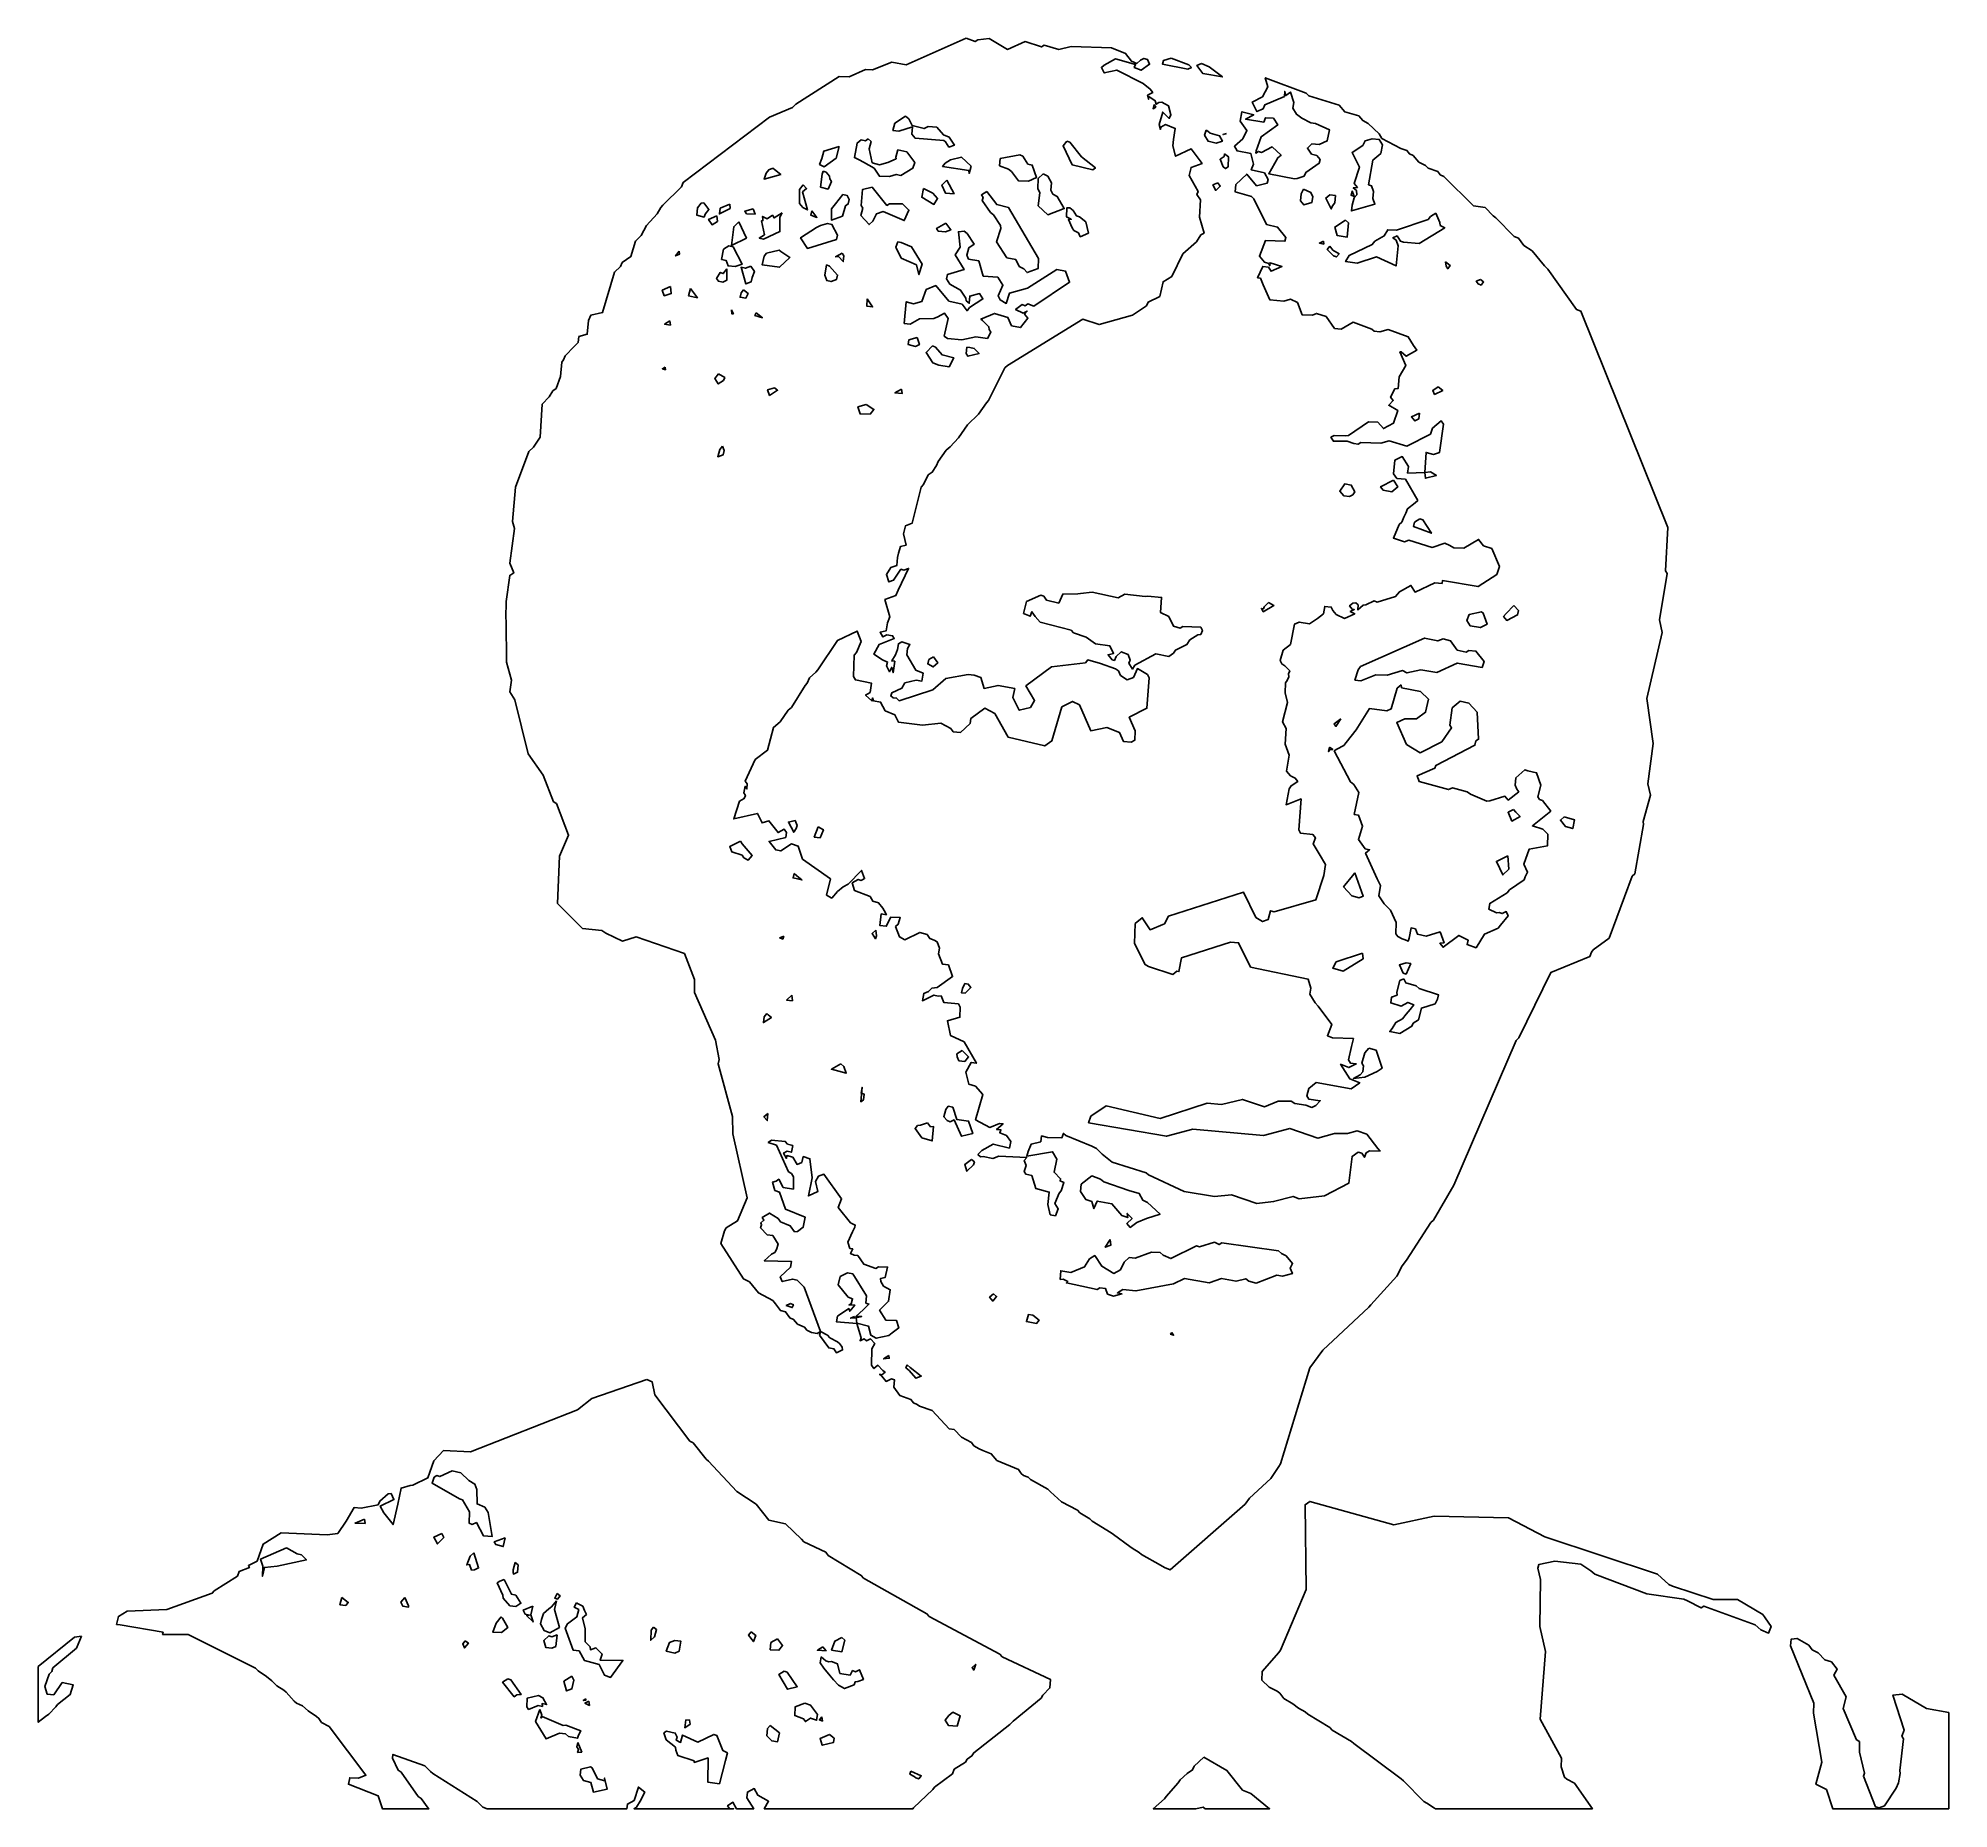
# Model space of a CAD drawing. Extents: x 0 to 42, y 0 to 38.9.
import ezdxf

# ---------------------------------------------------------------- set-up
doc = ezdxf.new("R2010")
doc.units = 0
doc.layers.add('Layer_1', color=7, linetype='CONTINUOUS')

msp = doc.modelspace()

# ---------------------------------------------------------------- linework, layer by layer
at = {"layer": 'Layer_1', "color": 7}
for points in [[(20.375501, 38.886491), (19.061239, 38.30203), (18.741491, 38.360554), (18.32175, 38.188471), (18.163232, 38.202424), (17.805503, 38.037317), (17.585361, 38.044292), (16.633868, 37.436965), (16.563331, 37.366815), (16.054448, 37.153262), (14.160376, 35.720791), (14.123941, 35.622735), (13.714664, 35.216946), (13.673197, 35.165399), (13.594132, 35.031298), (13.356937, 34.770074), (13.23989, 34.553033), (13.112378, 34.429396), (13.009283, 34.088719), (12.819761, 33.958108), (12.782163, 33.875554), (12.654652, 33.751531), (12.39304, 32.860888), (12.133366, 32.80043), (12.083371, 32.685321), (12.054301, 32.384177), (11.871754, 32.332629), (11.854699, 32.205505), (11.770207, 32.117914), (11.574095, 31.907849), (11.536498, 31.825295), (11.49503, 31.773748), (11.467513, 31.457489), (11.371007, 31.195877), (11.298917, 31.140842), (11.219852, 31.006742), (11.064823, 30.848612), (11.01986, 30.122687), (10.872195, 29.902545), (10.772201, 29.813016), (10.483072, 29.028955), (10.410592, 28.268536), (10.459042, 28.116995), (10.35556, 27.353476), (10.441601, 27.143411), (10.353623, 27.086824), (10.276108, 26.513991), (10.269133, 26.152772), (10.276108, 26.090762), (10.283083, 25.182678), (10.389278, 24.786966), (10.355176, 24.532331), (10.468347, 24.357147), (10.757089, 23.166521), (11.090789, 22.70221), (11.312481, 22.115424), (11.379921, 22.075891), (11.644633, 21.384462), (11.445033, 20.923637), (11.403565, 19.884553), (11.950432, 19.334198), (12.3787, 19.287691), (12.462803, 19.234208), (12.827509, 19.055148), (13.130204, 19.151654), (14.18983, 18.783074), (14.409971, 18.212179), (14.409574, 17.930024), (14.870399, 16.883965), (14.949464, 16.454145), (14.928922, 16.357639), (15.245182, 15.201896), (15.255644, 14.826725), (15.568415, 13.419836), (15.358351, 12.910564), (15.108754, 12.757473), (15.069221, 12.690423), (14.990156, 12.415246), (15.483537, 11.639323), (15.616087, 11.575761), (15.815687, 11.331589), (16.131947, 11.162995), (16.186982, 11.090522), (16.297053, 10.945956), (16.410612, 10.911846), (16.50363, 10.780847), (16.586182, 10.74325), (16.675324, 10.643255), (16.823377, 10.581245), (16.878412, 10.509155), (16.978018, 10.457608), (17.105531, 10.440163), (17.179173, 10.479695), (16.819892, 11.458705), (16.661763, 11.613347), (16.565645, 11.63389), (16.336589, 11.577302), (16.293568, 11.682335), (16.520687, 11.8955), (16.538124, 12.022624), (15.941261, 12.035029), (16.097841, 12.177656), (16.171484, 12.217188), (16.211406, 12.284238), (16.245516, 12.397798), (16.130406, 12.588871), (16.003283, 12.605919), (15.860268, 12.7625), (15.884688, 12.827998), (15.863755, 12.87257), (15.936236, 12.927605), (15.898255, 12.986128), (16.059873, 13.082634), (16.245908, 12.962099), (16.300943, 12.889619), (16.514108, 12.803579), (16.606738, 12.672965), (16.668748, 12.67994), (16.799748, 12.772958), (16.837346, 12.996586), (16.411016, 13.16867), (16.274977, 13.545392), (16.176921, 13.581437), (16.125374, 13.763596), (16.201337, 13.787626), (16.25986, 13.825606), (16.357528, 13.648484), (16.581157, 13.610504), (16.583108, 13.877155), (16.543575, 13.95118), (16.476525, 13.990712), (16.20831, 14.572085), (16.029251, 14.630608), (16.101724, 14.685643), (16.40248, 14.65619), (16.455963, 14.599603), (16.569522, 14.56511), (16.538517, 14.420545), (16.442011, 14.441477), (16.367987, 14.401945), (16.428452, 14.28296), (16.436979, 14.346905), (16.566041, 14.313965), (16.66216, 14.152346), (16.767192, 14.195366), (16.79975, 14.324428), (16.946252, 14.27792), (16.992377, 13.859728), (16.911374, 13.458977), (17.119501, 13.560521), (17.064856, 13.773687), (17.129971, 13.890733), (17.250506, 13.935306), (17.639242, 13.398905), (17.566769, 13.202794), (17.838458, 12.872193), (17.938452, 12.820645), (17.927989, 12.772586), (17.876442, 12.672978), (17.776447, 12.442374), (17.822955, 12.306335), (17.886518, 12.297799), (17.83497, 12.198194), (17.917523, 12.160214), (17.996588, 12.153239), (18.1272, 11.964104), (18.388812, 11.867598), (18.447335, 11.905578), (18.651974, 11.896668), (18.598491, 11.671487), (18.491909, 11.64397), (18.498884, 11.58196), (18.557406, 11.478865), (18.707009, 11.40135), (18.672517, 11.146715), (18.474855, 10.95254), (18.608955, 10.732399), (18.8446, 10.727374), (18.894212, 10.560329), (18.749648, 10.450258), (18.677557, 10.395223), (18.402381, 10.333595), (18.285334, 10.39871), (18.232234, 10.596759), (17.97411, 10.662256), (17.96016, 10.785893), (18.082634, 10.814963), (17.957059, 10.816913), (18.113639, 10.95954), (18.240763, 11.083177), (18.175266, 11.107207), (18.189216, 11.265724), (17.884971, 11.749027), (17.772962, 11.768017), (17.609794, 11.687014), (17.566384, 11.509895), (17.784974, 11.236654), (17.883031, 11.200226), (17.848538, 11.086666), (17.803966, 11.066124), (17.92954, 11.064549), (17.819468, 10.926961), (17.796991, 10.987036), (17.549332, 10.818828), (17.531894, 10.691318), (17.974115, 10.661866), (18.072171, 10.343668), (18.048141, 10.278553), (18.137283, 10.319638), (18.18922, 10.278553), (18.278363, 10.319638), (18.367891, 10.220033), (18.302394, 10.102984), (18.295419, 9.741767), (18.350454, 9.669676), (18.436495, 9.741767), (18.543078, 9.628206), (18.595016, 9.586739), (18.522543, 9.531703), (18.474483, 9.542158), (18.526031, 9.501073), (18.617111, 9.385577), (18.735708, 9.445652), (18.801205, 9.421622), (18.787256, 9.263491), (18.918255, 9.074357), (19.162426, 8.991803), (19.217461, 8.91933), (19.300015, 8.88135), (19.351562, 8.840265), (19.628289, 8.745698), (20.001523, 8.348047), (20.113533, 8.329057), (20.273212, 8.158912), (20.490253, 8.041864), (20.545288, 7.969774), (20.661947, 7.904276), (20.744499, 7.866296), (20.925109, 7.792271), (21.050682, 7.649644), (21.527009, 7.451594), (21.583987, 7.364003), (21.635534, 7.322528), (21.73359, 7.286483), (21.787073, 7.229896), (22.170383, 7.021382), (22.223865, 6.964794), (22.468037, 6.741165), (22.817241, 6.560555), (22.870334, 6.503585), (23.088926, 6.371035), (23.142019, 6.314448), (23.561761, 6.063299), (23.613309, 6.021832), (23.97104, 5.763706), (24.022588, 5.722621), (24.174131, 5.629603), (24.225678, 5.588518), (24.643483, 5.352487), (24.727973, 5.299387), (24.858585, 5.250937), (26.501509, 6.686897), (26.596075, 6.822935), (27.065815, 7.251202), (27.239448, 7.521342), (27.280923, 7.57289), (27.924682, 9.681677), (28.210323, 10.073513), (29.218401, 11.016092), (29.259486, 11.067639), (29.832707, 11.695508), (29.947817, 11.927663), (30.044322, 12.047811), (30.579172, 12.875281), (30.63615, 12.928374), (31.083408, 13.698871), (32.45503, 16.875808), (32.511617, 16.928908), (33.213899, 18.370292), (34.068887, 18.716009), (34.104932, 18.814064), (34.146017, 18.865612), (34.493669, 19.123735), (35.001392, 20.480628), (35.057979, 20.533728), (35.250991, 21.62087), (35.244017, 21.68288), (35.399045, 22.26424), (35.340523, 22.508412), (35.461058, 23.399442), (35.320369, 24.386979), (35.661045, 25.834953), (35.599425, 26.110129), (35.768019, 27.13216), (35.730039, 27.190683), (35.781976, 28.13675), (33.875055, 32.893047), (33.776999, 32.929092), (33.146032, 33.815085), (33.075494, 33.885622), (32.803806, 34.215835), (32.618158, 34.33637), (32.50615, 34.496438), (32.408481, 34.532483), (32.002303, 34.941761), (31.950755, 34.983228), (31.773634, 35.167324), (31.518999, 35.201817), (30.867487, 35.850227), (30.784935, 35.888207), (30.7299, 35.960297), (30.518285, 36.030835), (30.464802, 36.087805), (30.315198, 36.16532), (30.189625, 36.307946), (30.107071, 36.345926), (30.052036, 36.418016), (29.921422, 36.466085), (29.505168, 36.686613), (29.446645, 36.789708), (29.202473, 37.013338), (29.085427, 37.078838), (28.996285, 37.178444), (28.688163, 37.269911), (28.56259, 37.412538), (27.897125, 37.620665), (27.843643, 37.677638), (26.944086, 38.016765), (26.997568, 37.818715), (26.880522, 37.602061), (26.658443, 37.483464), (26.759987, 37.275337), (26.894087, 37.337349), (26.932067, 37.419902), (27.365375, 37.609037), (27.369275, 37.719108), (27.39485, 37.627641), (27.496395, 37.701667), (27.568485, 37.474549), (27.551437, 37.347425), (27.628951, 37.214875), (27.747549, 37.133873), (27.94676, 37.030778), (28.043267, 37.010237), (28.356427, 36.872648), (28.304489, 36.631578), (28.125818, 36.549025), (27.967688, 36.562977), (27.867694, 36.473448), (27.960712, 36.342835), (28.07427, 36.308343), (28.14636, 36.222302), (28.123883, 36.141686), (27.833203, 35.937048), (27.795224, 35.854107), (27.64407, 35.806047), (27.58206, 35.799072), (27.021242, 35.909531), (27.217354, 36.260284), (27.289834, 36.31532), (27.097208, 36.497479), (26.859627, 36.377331), (26.794512, 36.401361), (26.73599, 36.363381), (26.746069, 36.411831), (26.853041, 36.721114), (27.215809, 36.980789), (27.121241, 37.127291), (26.947609, 37.139306), (26.911564, 37.04125), (26.512363, 37.10675), (26.689484, 37.204806), (26.43136, 37.269918), (26.391828, 37.061791), (26.53988, 36.85909), (26.450351, 36.676543), (26.264703, 36.514925), (26.322835, 36.411831), (26.627469, 36.351374), (26.684056, 36.122705), (26.635997, 35.992093), (26.925126, 35.930083), (27.00419, 35.78203), (26.981712, 35.701414), (26.753045, 35.644444), (26.53639, 35.902568), (26.29532, 35.67235), (26.28137, 35.513833), (26.63755, 35.412288), (26.691032, 35.3557), (26.972797, 34.791394), (27.213868, 34.739847), (27.396027, 34.509241), (27.37355, 34.428238), (26.948771, 34.44374), (26.81467, 34.099963), (26.922803, 33.970901), (27.020859, 33.934856), (27.041401, 33.889894), (27.050311, 33.953846), (27.309985, 33.872843), (27.070852, 33.767811), (27.013874, 33.85579), (26.886751, 33.872845), (26.773192, 33.625186), (26.836754, 33.616658), (26.900317, 33.467055), (27.046432, 33.138393), (27.347575, 33.108941), (27.499115, 33.157), (27.648719, 33.079873), (27.756852, 32.809735), (27.976995, 32.80276), (28.066524, 32.843845), (28.27814, 32.773307), (28.463786, 32.512083), (28.606413, 32.49619), (28.871513, 32.651219), (29.280791, 32.492702), (29.332338, 32.451617), (29.459848, 32.43418), (29.642008, 32.485727), (30.082291, 32.331086), (30.197401, 32.140012), (30.271426, 32.038468), (30.035782, 31.902817), (29.930749, 32.000873), (29.900126, 31.997348), (30.027252, 31.697754), (29.882686, 31.446607), (29.863696, 31.193909), (29.786182, 31.185382), (29.696651, 31.002835), (29.751686, 30.930745), (29.653629, 30.825712), (29.855166, 30.707115), (29.760212, 30.430388), (29.53852, 30.311402), (29.412946, 30.454417), (29.208307, 30.462944), (28.771124, 30.163738), (28.709497, 30.156763), (28.458351, 30.160288), (28.384326, 30.120755), (28.440914, 30.033164), (28.73857, 30.034738), (28.884686, 29.988231), (28.981192, 29.967306), (29.039714, 30.005286), (29.479997, 29.991336), (29.662157, 30.042884), (30.050892, 29.929324), (30.570628, 30.190936), (30.618688, 30.321549), (30.804336, 30.483167), (30.859371, 30.411077), (30.771778, 29.789797), (30.635741, 29.74368), (30.474122, 29.788252), (30.44467, 29.346807), (30.568693, 29.360374), (30.702793, 29.28131), (30.458622, 29.222788), (30.444672, 29.346424), (30.069887, 29.335961), (30.085382, 29.478588), (29.951282, 29.699117), (29.787726, 29.618114), (29.758266, 29.31697), (29.832291, 29.215814), (30.021426, 29.205351), (30.293115, 28.734062), (30.236528, 28.68058), (30.062894, 28.551518), (30.026459, 28.453462), (29.988862, 28.370909), (29.938867, 28.2558), (29.881897, 28.2027), (29.75826, 27.906594), (30.002432, 27.824041), (30.09196, 27.865508), (30.611309, 27.703502), (30.882998, 27.79652), (30.998107, 27.746525), (31.082599, 27.693043), (31.302739, 27.686068), (31.625976, 27.878692), (31.736047, 27.734127), (31.915106, 27.675604), (32.0837, 27.286868), (32.025177, 27.108197), (31.615513, 26.843097), (30.833002, 26.976054), (30.824468, 26.912101), (30.666337, 26.926051), (30.234193, 26.721412), (30.139626, 26.867528), (29.888477, 26.729939), (29.805923, 26.626845), (29.396646, 26.503209), (29.331149, 26.527239), (29.152478, 26.444686), (29.090467, 26.437711), (28.976908, 26.331128), (28.980433, 26.4412), (28.928885, 26.482667), (28.866875, 26.475692), (28.794785, 26.420657), (28.84982, 26.348185), (28.89788, 26.338105), (28.808351, 26.296637), (28.908346, 26.24509), (28.684715, 26.141996), (28.502168, 26.231524), (28.430078, 26.317566), (28.390546, 26.391209), (28.247532, 26.406711), (28.218462, 26.247031), (28.0894, 26.13851), (27.913831, 26.024951), (27.690202, 26.062931), (27.585556, 26.019911), (27.494088, 25.571101), (27.335959, 25.44359), (27.266974, 25.21686), (27.306506, 25.142835), (27.373556, 25.103302), (27.480139, 24.989744), (27.456109, 24.924246), (27.463085, 24.862236), (27.425487, 24.779684), (27.38402, 24.728136), (27.377045, 24.507994), (27.43208, 24.294829), (27.32201, 23.875088), (27.401073, 23.727034), (27.377043, 23.379768), (27.466185, 23.138699), (27.41115, 22.787945), (27.500679, 22.688339), (27.600284, 22.636401), (27.655319, 22.564311), (27.509206, 22.469742), (27.469673, 22.402692), (27.399136, 22.050001), (27.729348, 22.180613), (27.679353, 21.501198), (27.718885, 21.427173), (27.989024, 21.394616), (28.044059, 21.322135), (27.995617, 21.191524), (28.129717, 20.971381), (28.265756, 20.735737), (28.229321, 20.496605), (28.054138, 19.959816), (27.142179, 19.702079), (27.061564, 19.724557), (27.039086, 19.643555), (27.004594, 19.529995), (26.884059, 19.485422), (26.732905, 19.57844), (26.468192, 20.128795), (24.818293, 19.600919), (24.727214, 19.434263), (24.412505, 19.305202), (24.242359, 19.568363), (24.083842, 19.44124), (24.069892, 19.000957), (24.309023, 18.541681), (24.376073, 18.502148), (24.912862, 18.326579), (24.998905, 18.398668), (25.046965, 18.388214), (25.10743, 18.692845), (26.182171, 19.031583), (26.356191, 19.019575), (26.619352, 18.484336), (27.886718, 18.217686), (27.9402, 18.019635), (27.922755, 17.892512), (28.038252, 17.701439), (28.108399, 17.630901), (28.404504, 17.225112), (28.306448, 16.979002), (28.421557, 16.929007), (28.877345, 16.916984), (28.834325, 16.739863), (28.772315, 16.450733), (28.811848, 16.377098), (28.93936, 16.359653), (28.775804, 16.279038), (28.595194, 16.353063), (28.803321, 16.031376), (29.016486, 15.945335), (28.82735, 15.814335), (28.059956, 15.948823), (27.901825, 15.821699), (27.857253, 15.659695), (27.896786, 15.586052), (28.15142, 15.55156), (28.053365, 15.446529), (27.963836, 15.405054), (27.832837, 15.453504), (27.594091, 15.489549), (27.5096, 15.543039), (27.227446, 15.543039), (26.92824, 15.415914), (26.439897, 15.58102), (25.982173, 15.467461), (25.665527, 15.494979), (24.636907, 15.161666), (23.446669, 15.43723), (23.11142, 15.211662), (23.064912, 15.065546), (24.774499, 14.769442), (25.35237, 14.927571), (26.904213, 14.786107), (27.482085, 14.944237), (28.101039, 14.731072), (28.465745, 14.834167), (28.747898, 14.834167), (28.961453, 14.889202), (29.17268, 14.818274), (29.411812, 14.500078), (29.465295, 14.44349), (29.22965, 14.448515), (29.155625, 14.408983), (29.11958, 14.310927), (29.06261, 14.39852), (28.981995, 14.420997), (28.850995, 14.328366), (28.77542, 13.740031), (28.242118, 13.461365), (27.684787, 13.399738), (27.553789, 13.447798), (27.127457, 13.337726), (27.065447, 13.330751), (26.755776, 13.296259), (26.201935, 13.485782), (25.830251, 13.444697), (25.159749, 13.558644), (24.382276, 13.926837), (24.330729, 13.967922), (23.584263, 14.198915), (23.360633, 14.377973), (23.23661, 14.505098), (23.137003, 14.556646), (22.562619, 14.79074), (22.511071, 14.832208), (22.474636, 14.734152), (22.159928, 14.746174), (22.030864, 14.778732), (22.013817, 14.651609), (21.800652, 14.596574), (21.740187, 14.433019), (21.704142, 14.334962), (22.273487, 14.429532), (22.369606, 14.267912), (22.307596, 13.978783), (22.448671, 13.837706), (22.438591, 13.789646), (22.521145, 13.752049), (22.462622, 13.572991), (22.421147, 13.521443), (22.321541, 13.290837), (22.397119, 13.173788), (22.335109, 13.026123), (22.223488, 13.045113), (22.166518, 13.273782), (22.199458, 13.543921), (21.908779, 13.621435), (21.814211, 13.908628), (21.68515, 13.941185), (21.64717, 13.999708), (21.695612, 14.130319), (21.652592, 14.235353), (21.707627, 14.304345), (21.093324, 14.32992), (20.957672, 14.283803), (20.749545, 14.323335), (20.687535, 14.31636), (20.634053, 14.372947), (20.718543, 14.460926), (20.969692, 14.598515), (21.323932, 14.512086), (21.354937, 14.656652), (21.261919, 14.78765), (21.114254, 14.849278), (21.138284, 14.914775), (21.043716, 14.9198), (21.186341, 15.045374), (21.107278, 15.052349), (20.897601, 14.966306), (20.580952, 15.134901), (20.73947, 15.685643), (20.577853, 15.87129), (20.43135, 15.917797), (20.371275, 16.177471), (20.488324, 16.394125), (20.600332, 16.375135), (20.328643, 16.846424), (20.030987, 16.985951), (19.963936, 17.307636), (20.237564, 17.385152), (20.244539, 17.605292), (20.205007, 17.679317), (19.88836, 17.706835), (19.824797, 17.856439), (19.762787, 17.849464), (19.666669, 17.870006), (19.413584, 17.74792), (19.443036, 17.907988), (19.54768, 17.951008), (19.618218, 18.021545), (19.742242, 18.03512), (20.075942, 18.275804), (19.984864, 18.532377), (19.857352, 18.549425), (19.769759, 18.77499), (19.787197, 18.902115), (19.740689, 19.038154), (19.673639, 19.077686), (19.575583, 19.113731), (19.518613, 19.201321), (19.356994, 19.246277), (19.030271, 19.084659), (18.913223, 19.149774), (18.825632, 19.375342), (18.882609, 19.428442), (18.928734, 19.574944), (18.724095, 19.583479), (18.621001, 19.383879), (18.478373, 19.399374), (18.512483, 19.654009), (18.624492, 19.635019), (18.603949, 19.679591), (18.545427, 19.783073), (18.454347, 19.898183), (18.325285, 19.93113), (18.266762, 20.034224), (17.922597, 20.168324), (17.872985, 20.335369), (18.005535, 20.412496), (18.07065, 20.388466), (18.144675, 20.427998), (18.077625, 20.608608), (17.781907, 20.309402), (17.678425, 20.25088), (17.549363, 20.142748), (17.423789, 20.003222), (17.30713, 20.06872), (17.393171, 20.422961), (16.780805, 20.856656), (16.686237, 21.143846), (16.540122, 21.190354), (16.306027, 21.0392), (16.194406, 21.05819), (16.047904, 21.245388), (16.414548, 21.333368), (16.433538, 21.444989), (16.378503, 21.517468), (16.245953, 21.439953), (16.044803, 21.699629), (15.893262, 21.651568), (15.791717, 21.859696), (15.272369, 21.739548), (15.401432, 22.129833), (15.504526, 22.188356), (15.528946, 22.253463), (15.490966, 22.311985), (15.521971, 22.456552), (15.559951, 22.398029), (15.563476, 22.508098), (15.525496, 22.566621), (15.739049, 23.044885), (16.014226, 23.247587), (16.146776, 23.748331), (16.289403, 23.873905), (16.464973, 24.12854), (16.537063, 24.183575), (16.843634, 24.671918), (16.884719, 24.723466), (16.934714, 24.838575), (17.077341, 24.964148), (17.118809, 25.015696), (17.549015, 25.659067), (17.980771, 25.863706), (18.068362, 25.638139), (17.970307, 25.392417), (17.913329, 25.338935), (17.903249, 24.867646), (17.942782, 24.793621), (18.295085, 24.723083), (18.271055, 24.516894), (18.167961, 24.458372), (18.307099, 24.332797), (18.315627, 24.39636), (18.338105, 24.336285), (18.498172, 24.306832), (18.597779, 24.114208), (18.811331, 24.028167), (18.891946, 23.864611), (19.416721, 23.797561), (19.819021, 23.842133), (20.035676, 23.725088), (20.090711, 23.652997), (20.249229, 23.639048), (20.462394, 23.835159), (20.481384, 23.947169), (20.786017, 24.168859), (21.002669, 24.051813), (21.294901, 23.535953), (22.09989, 23.342943), (22.259957, 23.454564), (22.475062, 24.199867), (22.712256, 24.320014), (22.861859, 24.2425), (23.113007, 23.675092), (23.465698, 23.745629), (23.744363, 23.635171), (23.828467, 23.440998), (24.0021, 23.428975), (24.076125, 23.468508), (24.08466, 23.673147), (23.957537, 23.972353), (24.342785, 24.171953), (24.394723, 24.835866), (24.355205, 24.909913), (24.136612, 25.042463), (24.049022, 24.844414), (23.912983, 24.797906), (23.76183, 24.890923), (23.71881, 24.995956), (23.65176, 25.035488), (23.32465, 25.156024), (23.049473, 25.235089), (22.994438, 25.166486), (22.25146, 25.083933), (21.687153, 24.660703), (21.879778, 24.337467), (21.78676, 24.186314), (21.542589, 24.127792), (21.401512, 24.409946), (21.442979, 24.60257), (21.074785, 24.671173), (20.768603, 24.606058), (20.694578, 24.848679), (20.548463, 24.895187), (20.42134, 24.912242), (19.929122, 24.8262), (19.643867, 24.57544), (18.90244, 24.336308), (18.848957, 24.393277), (18.769892, 24.400253), (18.718345, 24.441337), (18.742375, 24.506835), (18.966005, 24.609929), (19.031502, 24.726976), (19.275673, 24.785117), (19.402797, 24.768062), (19.430315, 24.943632), (19.267146, 25.003707), (19.072585, 25.342447), (19.088087, 25.485461), (19.14157, 25.569564), (18.962511, 25.628087), (18.888869, 25.588554), (18.871431, 25.46143), (18.821436, 25.345933), (18.742371, 25.211833), (18.805933, 25.203305), (18.771831, 24.948669), (18.742379, 25.070755), (18.690831, 24.971149), (18.628821, 25.105249), (18.651298, 25.186252), (18.536188, 25.236247), (18.350153, 25.356395), (18.4672, 25.573048), (18.797413, 25.704048), (18.759815, 25.76257), (18.632304, 25.779625), (18.543162, 25.738158), (18.48464, 25.84164), (18.622228, 25.872645), (18.649745, 26.047829), (18.697805, 26.178828), (18.593161, 26.55865), (18.833843, 26.648179), (18.883838, 26.763289), (19.112507, 27.243492), (19.007862, 27.200472), (18.942365, 27.224502), (18.780747, 26.986919), (18.675715, 26.943899), (18.62572, 27.110943), (18.718737, 27.262484), (18.854776, 27.308602), (18.866791, 27.482622), (18.887333, 27.57874), (18.933841, 27.724856), (19.055926, 27.754308), (18.997404, 27.998479), (19.040424, 28.1756), (19.190414, 28.239163), (19.384588, 29.02865), (19.441566, 29.082132), (19.54311, 29.296848), (19.630702, 29.353818), (19.723719, 29.504971), (19.761699, 29.587525), (19.936882, 29.84216), (20.022922, 29.91464), (20.20547, 30.107264), (20.408558, 30.396006), (20.64924, 30.626612), (20.824812, 30.880861), (20.865897, 30.932408), (21.225566, 31.646318), (21.282536, 31.699801), (22.940847, 32.713997), (23.298578, 32.59695), (24.027991, 32.803526), (24.334174, 33.009715), (24.371772, 33.092268), (24.624857, 33.214354), (24.698882, 33.53604), (24.889955, 33.651149), (25.132575, 34.148405), (25.431783, 34.416606), (25.524801, 34.56776), (25.598436, 34.607292), (25.497278, 34.956496), (25.517821, 35.335154), (25.442244, 35.452202), (25.466274, 35.517316), (25.270163, 35.871946), (25.313182, 36.049067), (25.554253, 36.138209), (25.315121, 36.456794), (24.972894, 36.293238), (24.915924, 36.521906), (24.931419, 36.664921), (24.967854, 36.904054), (24.7543, 36.990095), (24.651205, 36.931572), (24.641125, 36.883513), (24.613608, 36.990095), (24.692674, 37.265272), (24.833749, 37.124196), (24.871346, 37.206749), (24.818246, 37.404411), (24.668642, 37.481926), (24.606632, 37.474951), (24.54811, 37.437356), (24.52408, 37.512933), (24.388425, 37.607499), (24.379515, 37.543937), (24.35394, 37.635017), (24.472537, 37.695091), (24.417502, 37.767567), (24.262859, 37.891203), (23.681499, 38.187309), (23.406322, 38.125298), (23.345864, 38.244283), (23.402834, 38.297381), (23.653981, 38.434969), (24.090775, 38.310946), (24.066745, 38.245834), (24.214798, 38.183822), (24.403934, 38.314434), (24.360914, 38.419467), (24.279913, 38.441946), (24.20627, 38.402413), (24.120228, 38.329937), (24.004732, 38.379934), (23.87567, 38.553567), (23.564448, 38.67604), (22.683882, 38.703558), (22.408705, 38.641546), (22.08547, 38.731076), (22.026947, 38.693481), (21.669218, 38.810528), (21.280094, 38.641934), (20.877794, 38.879516), (20.630134, 38.851999), (20.571611, 38.814017)], [(24.875226, 38.445433), (24.708182, 38.395435), (24.686087, 38.314433), (25.246517, 38.204362), (25.320542, 38.243894), (25.267442, 38.300867)], [(25.546115, 38.331486), (25.441082, 38.288465), (25.570144, 38.114832), (26.001901, 38.037318), (25.711222, 38.255909)], [(24.501606, 37.432316), (24.539586, 37.373793), (24.481064, 37.335811)], [(19.045737, 37.171867), (19.114339, 37.116831), (19.193404, 36.968778), (19.451528, 36.903278), (19.541058, 36.944749), (19.730194, 36.934286), (19.874371, 36.762203), (20.00537, 36.714144), (20.118929, 36.538573), (19.998394, 36.494), (19.922818, 36.611048), (19.888325, 36.638565), (19.255418, 36.6936), (19.182946, 36.779642), (19.196896, 36.937771), (18.894202, 36.841653), (18.76669, 36.858707), (18.811645, 37.020325)], [(17.583423, 36.507953), (17.517925, 36.250217), (17.256313, 36.064181), (17.156707, 36.116119), (17.204767, 36.246731), (17.249722, 36.408349)], [(18.223306, 36.673058), (18.291909, 36.618023), (18.247337, 36.456405), (18.312452, 36.150222), (18.474457, 36.105267), (18.656617, 36.156815), (18.835676, 36.239368), (18.832151, 36.270373), (18.876723, 36.43199), (19.069347, 36.390905), (19.251506, 36.160299), (19.203446, 36.029687), (18.938346, 35.874658), (18.842228, 35.89559), (18.690687, 35.84753), (18.470546, 35.854505), (18.356986, 36.029688), (18.12328, 36.160688), (18.023674, 36.212236), (17.923679, 36.263783), (17.982202, 36.583919), (18.068243, 36.656007), (18.164749, 36.635466)], [(22.585444, 36.624224), (22.650941, 36.600195), (22.90519, 36.283548), (23.214861, 36.035888), (23.156339, 35.997908), (22.705591, 36.104492), (22.50289, 36.521132)], [(25.645334, 36.86956), (25.611224, 36.756001), (25.688351, 36.623451), (25.865473, 36.58043), (26.001511, 36.626939), (25.941437, 36.745536), (25.731371, 36.800572), (25.679823, 36.842042)], [(26.092592, 36.793595), (26.017018, 36.769565)], [(29.286972, 36.678098), (29.445103, 36.664146), (29.520678, 36.547099), (29.479593, 36.354475), (29.307512, 36.20991), (29.211006, 35.666533), (29.276504, 35.642503), (29.321076, 35.521967), (29.307126, 35.363837), (29.352089, 35.243302), (28.83584, 35.092148), (28.853285, 35.219273), (28.897858, 35.380891), (28.952893, 35.449876), (28.942813, 35.542893), (28.87382, 35.597928), (28.966838, 35.608008), (28.894366, 35.694049), (29.011412, 36.05178), (28.849795, 36.378892), (29.083887, 36.530045), (29.135434, 36.629651)], [(20.27357, 36.273472), (20.483246, 36.077361), (20.438674, 35.915743), (20.431699, 35.977753), (19.857316, 36.07077), (19.912351, 36.139373), (20.02901, 36.215337)], [(21.553335, 36.321533), (21.61845, 36.297503), (21.732008, 36.121932), (21.828515, 36.101389), (21.921145, 35.829701), (21.742474, 35.747147), (21.522331, 35.754122), (21.374278, 35.957211), (21.305676, 36.012246), (21.109565, 36.084336), (21.12314, 36.242466)], [(26.048021, 36.349823), (26.039111, 36.28626), (25.951521, 36.229672), (26.017018, 36.064567), (26.068566, 36.023099), (26.127088, 36.061079), (26.134064, 36.281221)], [(16.131574, 36.033565), (16.166066, 36.006047), (16.303655, 35.895977), (15.938948, 35.792882), (15.987008, 35.923494), (16.042043, 35.992479)], [(16.798975, 35.668866), (16.871065, 35.582825), (16.785023, 35.510734), (16.891606, 35.115023), (16.792, 35.16657), (16.719527, 35.252612), (16.716002, 35.56577)], [(17.235769, 35.968067), (17.301267, 35.944037), (17.373357, 35.857996), (17.380332, 35.795986), (17.418312, 35.737464), (17.342347, 35.572358), (17.180729, 35.61732), (17.211734, 35.902574)], [(19.953432, 35.768084), (20.111564, 35.471978), (19.922426, 35.48244), (19.839875, 35.661499)], [(22.069195, 35.908772), (22.168802, 35.857225), (22.248255, 35.709172), (22.234305, 35.551042), (22.27539, 35.461513), (22.375383, 35.409965), (22.530026, 35.144865), (22.168807, 35.010765), (21.959131, 35.206877), (21.990136, 35.492519), (21.948668, 35.582048), (21.955643, 35.80219)], [(25.899969, 35.706846), (25.794936, 35.663826), (25.855011, 35.544841), (25.955005, 35.634371)], [(14.617712, 35.270077), (14.727783, 35.125513), (14.64523, 35.022419), (14.6212, 34.957304), (14.459194, 35.001876), (14.473144, 35.160006), (14.555697, 35.263488)], [(17.669077, 35.451824), (17.765582, 35.431281), (17.806667, 35.341751), (17.786125, 35.245633), (17.727602, 35.207653), (17.658617, 34.980536), (17.417935, 34.891393), (17.42146, 35.142542), (17.504013, 35.245636)], [(18.30896, 35.616929), (18.635684, 35.21424), (18.694207, 35.25222), (18.97636, 35.25222), (19.117437, 35.111143), (19.017443, 34.880537), (18.556618, 35.080137), (18.405465, 35.032077), (18.3295, 34.866971), (18.243459, 34.794881), (18.064788, 34.994481), (18.109361, 35.156099), (18.071763, 35.214622), (18.095793, 35.561887)], [(19.441061, 35.585923), (19.640274, 35.482442), (19.746856, 35.368882), (19.667791, 35.234783), (19.399591, 35.393299)], [(20.827411, 35.520036), (21.047553, 35.231294), (21.305288, 35.165797), (21.962225, 34.047647), (21.95525, 33.827506), (21.714568, 33.737977), (21.642095, 33.824017), (21.54249, 33.875565), (21.463424, 34.023618), (21.270801, 34.065085), (21.043683, 34.41584), (21.136699, 34.70807), (21.129724, 34.77008), (20.978183, 35.004174), (20.909581, 35.059209), (20.723935, 35.320821), (20.747965, 35.385936), (20.709985, 35.444458)], [(27.7797, 35.570421), (27.944807, 35.494844), (27.986274, 35.405315), (27.968829, 35.278191), (27.78667, 35.226644), (27.71458, 35.312685), (27.728155, 35.470814)], [(28.357959, 35.446424), (28.485084, 35.429369), (28.471134, 35.271238), (28.416099, 35.202253), (28.392069, 35.137138), (28.271923, 35.374333)], [(28.84979, 35.532441), (28.894363, 35.411906), (28.829248, 35.435935)], [(14.899866, 34.987973), (14.913434, 34.864337), (14.796386, 34.788761), (14.720809, 34.905421)], [(15.185119, 35.239072), (15.195582, 35.146443), (14.958387, 35.025908), (14.975442, 35.153032)], [(15.38472, 34.85387), (15.549826, 34.49614), (15.223102, 34.334522), (15.271162, 34.747287)], [(15.697879, 35.139466), (15.742451, 35.018931), (15.553316, 35.029393), (15.515336, 35.087526)], [(16.334274, 35.053043), (16.282726, 34.953437), (16.286251, 34.640278), (15.928522, 34.475172), (15.832016, 34.496105), (15.949063, 34.571681), (15.883565, 34.877864), (15.91457, 34.881314), (15.911045, 34.912319), (15.90407, 34.974329), (16.004064, 34.922392), (16.121111, 34.998356), (16.158709, 34.939834)], [(16.988111, 35.094511), (17.097794, 34.949946), (16.967181, 34.998006)], [(19.932506, 34.82558), (20.042575, 34.681015), (19.922426, 34.636442), (19.76391, 34.65001), (19.726312, 34.708532)], [(22.588931, 35.163496), (22.654045, 35.158846), (22.654045, 35.158449), (22.722648, 35.103414), (22.798225, 34.986755), (22.863722, 34.962334), (23.00131, 34.852264), (23.059833, 34.608093), (22.880775, 34.52554), (22.83969, 34.615069), (22.739695, 34.666616), (22.702097, 34.725139), (22.619543, 34.904198), (22.681553, 34.911172), (22.581561, 34.96272), (22.588911, 35.163483)], [(28.701736, 34.889142), (28.770338, 34.834107), (28.742821, 34.517848), (28.519192, 34.555445), (28.467644, 34.737992)], [(30.689986, 35.047268), (30.776029, 34.837204), (30.783004, 34.775194), (30.882998, 34.723646), (30.325669, 34.379869), (29.978015, 34.403899), (29.912517, 34.427929), (29.836942, 34.544976), (29.747411, 34.503891), (29.816404, 34.448856), (29.860976, 34.328321), (29.816404, 33.884549), (29.386191, 34.087634), (28.962962, 33.946558), (28.708326, 33.98105), (28.787779, 34.115151), (29.29356, 34.359322), (29.348595, 34.428307), (29.554783, 34.544967), (29.634236, 34.679067), (29.823373, 34.668994), (30.518291, 34.902701), (30.573326, 34.971304)], [(17.331888, 34.818979), (17.428393, 34.798437), (17.548541, 34.561243), (17.527999, 34.464737), (16.891605, 34.268618), (16.740064, 34.502713), (17.091205, 34.729831), (17.180347, 34.770916)], [(18.87753, 34.412731), (18.945353, 34.402659), (19.175571, 34.302665), (19.406177, 33.920906), (19.337191, 33.693787), (19.282156, 33.906953), (18.951944, 34.058494), (18.831797, 34.295689), (18.877531, 34.412736)], [(20.328218, 34.649998), (20.397202, 34.594963), (20.548357, 34.360868), (20.43131, 34.285291), (20.386738, 34.123674), (20.427823, 34.034144), (20.651453, 33.996164), (20.75106, 33.662464), (21.067706, 33.634946), (21.181265, 33.459376), (21.081271, 33.229157), (21.122739, 33.139628), (21.256839, 33.060563), (21.325824, 33.287681), (21.721149, 33.394263), (22.364519, 33.810129), (22.557145, 33.769044), (22.646674, 33.527974), (21.858738, 33.002037), (21.728124, 33.050097), (21.669601, 33.012117), (21.604104, 33.036147), (21.45993, 32.926068), (21.625036, 32.850491), (21.714179, 32.891959), (21.659143, 32.822974), (21.731616, 32.736933), (21.56651, 32.530744), (21.373498, 32.571829), (21.291333, 32.750888), (20.998714, 32.843905), (20.699509, 32.716394), (20.734001, 32.688876), (20.87469, 32.547799), (20.881665, 32.486179), (20.919645, 32.427657), (20.840579, 32.293556), (20.585942, 32.327659), (20.279761, 32.262544), (19.963113, 32.290061), (19.89451, 32.345096), (19.977064, 32.730344), (19.901488, 32.847392), (19.753434, 32.768327), (19.663904, 32.727242), (19.351132, 32.723342), (19.144556, 32.606682), (19.017433, 32.623737), (19.058518, 33.098514), (19.220524, 33.053942), (19.402683, 33.105489), (19.499188, 33.366713), (19.708866, 33.452755), (19.997995, 33.10859), (20.286737, 33.046579), (20.396809, 32.902015), (20.451844, 32.971), (20.744462, 33.160135), (20.668498, 33.277183), (20.455333, 33.222148), (20.441758, 33.064018), (20.372773, 33.119053), (20.365798, 33.18068), (20.252243, 33.356251), (20.018538, 33.487251), (19.942969, 33.60391), (19.963511, 33.700416), (20.328218, 33.80351), (20.135592, 34.127134), (20.242175, 34.295341), (20.204577, 34.636018)], [(28.219984, 34.428306), (28.226959, 34.366296), (28.130455, 34.387221)], [(14.077435, 34.207321), (14.084411, 34.145311), (13.994882, 34.104226)], [(15.16109, 34.327466), (15.257208, 34.306923), (15.456809, 33.921675), (15.305267, 33.873225), (15.147137, 33.887175), (15.102565, 34.007711), (15.006059, 34.028253), (15.044039, 34.251883)], [(16.268774, 34.230961), (16.303267, 34.203444), (16.505968, 34.069344), (16.27885, 33.856178), (15.89709, 33.907726), (15.938557, 34.10035), (15.993593, 34.168952)], [(17.655124, 34.165464), (17.693104, 34.106941), (17.675666, 33.97943), (17.569083, 34.092989), (17.507073, 34.086014)], [(28.357572, 34.318165), (28.429662, 34.232125), (28.564149, 34.153059), (28.508724, 34.084074), (28.443609, 34.108104), (28.302532, 34.249181)], [(15.123108, 33.821688), (15.119583, 33.57054), (15.030053, 33.529455), (14.933935, 33.549998), (14.895955, 33.60852), (14.97502, 33.742621), (15.040517, 33.718591)], [(15.649432, 33.880211), (15.725009, 33.763163), (15.676949, 33.632551), (15.656407, 33.536045), (15.535871, 33.491473), (15.432776, 33.856179), (15.528895, 33.835636)], [(17.307471, 33.907338), (17.372968, 33.883308), (17.552027, 33.683707), (17.531102, 33.58759), (17.410954, 33.542635), (17.314448, 33.56356), (17.269876, 33.683707), (17.307473, 33.907337)], [(30.903152, 33.973616), (31.006635, 33.891062), (30.95121, 33.82246), (30.913612, 33.880982)], [(31.667059, 33.588369), (31.735661, 33.533334), (31.680626, 33.464349), (31.615129, 33.488379), (31.577531, 33.546902)], [(13.881323, 33.43334), (13.898378, 33.27831), (13.746838, 33.23025), (13.702265, 33.350786)], [(14.325094, 33.388377), (14.47276, 33.185676), (14.280137, 33.226761)], [(15.487814, 33.36086), (15.590908, 33.278306), (15.539361, 33.178313), (15.411849, 33.19575), (15.432781, 33.291868)], [(18.205478, 33.160873), (18.319036, 32.985301), (18.191525, 33.002356)], [(15.222714, 32.924065), (15.263799, 32.834536), (15.233184, 32.831086)], [(15.762992, 32.858568), (15.831594, 32.803533), (15.900579, 32.748498), (15.738574, 32.79307)], [(13.870859, 32.679896), (13.880938, 32.586879), (13.753814, 32.604316)], [(19.302698, 32.310927), (19.350758, 32.159386), (19.261229, 32.118301), (19.09961, 32.162873), (19.120153, 32.259379)], [(19.636398, 32.12838), (19.701513, 32.10435), (19.846078, 31.932267), (20.104202, 31.86677), (20.000718, 31.667169), (19.777475, 31.705149), (19.646475, 31.753209), (19.495321, 31.987303)], [(20.389453, 32.102025), (20.45495, 32.093888), (20.551457, 32.073345), (20.658039, 31.959786), (20.413867, 31.901263), (20.375888, 31.959786), (20.389463, 32.102025)], [(13.763888, 31.665229), (13.770863, 31.603219), (13.705366, 31.62725)], [(14.940173, 31.513301), (15.074661, 31.434236), (15.050241, 31.369121), (14.933582, 31.293157), (14.857617, 31.410203)], [(16.164905, 31.210607), (16.23389, 31.155572), (16.05832, 31.042013), (16.013747, 31.162549)], [(18.958532, 31.175725), (18.968612, 31.082707), (18.810482, 31.096657)], [(30.737659, 31.228435), (30.840754, 31.145882), (30.662082, 31.063329), (30.620607, 31.152859)], [(18.181061, 30.838536), (18.349267, 30.731953), (18.266714, 30.628858), (18.046573, 30.635834), (17.998513, 30.786987)], [(30.331481, 30.650563), (30.314434, 30.523438), (30.224904, 30.481971), (30.152814, 30.568013)], [(15.022726, 29.92425), (15.063811, 29.834721), (15.043269, 29.738215), (14.922734, 29.693643), (14.967689, 29.85526)], [(28.688171, 29.096782), (28.578488, 28.935938), (28.668017, 28.836332), (28.795142, 28.818895), (28.869167, 28.858427), (28.9087, 28.925477), (28.829634, 29.07353), (28.688171, 29.096788)], [(29.758648, 29.176622), (29.476495, 29.035545), (29.531531, 28.963455), (29.724155, 28.921988), (29.853217, 29.03012)], [(30.338071, 28.331712), (30.403187, 28.307682), (30.59271, 28.015451), (30.200487, 28.160016), (30.22103, 28.256135)], [(23.139674, 26.723283), (22.888139, 26.690725), (22.826128, 26.68375), (22.497466, 26.678725), (22.409874, 26.480676), (22.136246, 26.544628), (22.079659, 26.63222), (22.014161, 26.65625), (21.701003, 26.512073), (21.635505, 26.25395), (21.783557, 26.19194), (21.819602, 26.289996), (21.893627, 26.188451), (22.002147, 26.05939), (22.679627, 25.883819), (22.733109, 25.827232), (23.009836, 25.732276), (23.214475, 25.582673), (23.532671, 25.539653), (23.613676, 25.376097), (23.491588, 25.347027), (23.58267, 25.231918), (23.63073, 25.221455), (23.66871, 25.304009), (23.78227, 25.410591), (23.929935, 25.348581), (23.97489, 25.228433), (23.95086, 25.162936), (24.027987, 25.030386), (24.08147, 25.114877), (24.539193, 25.369125), (24.827936, 25.307115), (24.92948, 25.38114), (24.969013, 25.44819), (25.2221, 25.570276), (25.28915, 25.67182), (25.464333, 25.785379), (25.526343, 25.792354), (25.564323, 25.874906), (25.524791, 25.948931), (25.131015, 25.967921), (25.072492, 25.929941), (24.92599, 25.976449), (24.824833, 26.184575), (24.642286, 26.274104), (24.668251, 26.605866), (24.367106, 26.635319), (24.305485, 26.628343), (23.861714, 26.673299), (23.713659, 26.594234), (23.139674, 26.723283)], [(27.016181, 26.490352), (26.916574, 26.400822), (26.906119, 26.352762), (26.85806, 26.362842), (26.897592, 26.2892), (27.133237, 26.424851)], [(31.693027, 26.288038), (31.727519, 26.26052), (31.816661, 26.019838), (31.668996, 25.940773), (31.445366, 25.978753), (31.369788, 26.095412), (31.417848, 26.226412)], [(32.398411, 26.429114), (32.504993, 26.315555), (32.484451, 26.21905), (32.24687, 26.098902), (32.174779, 26.184943), (32.229815, 26.253545)], [(30.440776, 25.710553), (30.729519, 25.648544), (30.850054, 25.693116), (31.011674, 25.648544), (31.159726, 25.445456), (31.352349, 25.403988), (31.410872, 25.441968), (31.569, 25.428018), (31.75116, 25.197799), (31.7031, 25.0668), (31.159723, 25.163305), (30.712463, 24.957117), (30.361322, 25.012152), (30.055138, 24.946655), (29.955533, 24.998592), (29.621832, 24.898598), (29.370686, 24.902123), (29.040472, 24.77151), (28.91296, 24.788947), (28.981945, 25.016065), (29.03698, 25.084668), (30.44077, 25.710599)], [(19.657328, 25.297788), (19.554233, 25.239266), (19.53369, 25.143148), (19.650349, 25.07765), (19.750343, 25.167179)], [(29.928018, 24.681934), (29.934993, 24.619924), (30.351245, 24.540859), (30.526428, 24.372265), (30.464418, 24.083134), (30.261719, 23.935468), (30.010572, 23.938994), (29.831512, 23.856442), (30.041189, 23.378175), (30.343883, 23.192527), (30.818661, 23.43321), (31.035702, 23.739393), (30.997722, 23.797525), (31.04966, 24.179672), (31.221355, 24.32385), (31.413979, 24.282765), (31.593037, 24.083165), (31.627147, 23.49134), (31.568624, 23.45375), (31.548082, 23.357244), (30.688057, 22.916961), (30.664028, 22.851846), (30.275293, 22.683252), (30.319865, 22.562717), (30.966724, 22.383657), (31.055866, 22.425132), (31.37949, 22.335601), (31.448093, 22.280566), (31.80931, 22.132514), (31.87132, 22.139488), (32.20502, 22.239096), (32.27711, 22.153054), (32.507717, 22.335601), (32.470119, 22.393741), (32.428644, 22.48327), (32.442594, 22.641787), (32.642195, 22.820459), (32.70731, 22.796429), (32.899933, 22.754953), (32.992951, 22.483265), (32.927453, 22.225141), (32.965433, 22.166619), (33.030548, 22.142589), (33.213097, 21.91237), (32.810408, 21.585257), (33.037526, 21.516655), (33.144108, 21.403095), (33.140583, 21.151948), (32.741382, 21.076372), (32.620847, 20.749648), (32.703401, 20.570588), (32.651854, 20.470983), (32.627824, 20.405486), (32.307688, 20.181857), (32.252654, 20.113254), (31.870896, 19.882649), (31.853848, 19.755524), (32.018954, 19.679947), (32.080582, 19.686547), (32.146079, 19.662517), (32.23561, 19.703985), (32.276695, 19.614455), (32.111589, 19.407881), (32.056554, 19.339278), (31.757348, 19.212155), (31.571312, 18.909461), (31.375201, 18.981551), (31.396133, 19.078057), (31.196533, 19.181152), (30.848878, 18.923029), (30.776788, 19.009069), (30.869805, 19.019524), (30.780276, 19.260206), (30.477581, 19.164087), (30.284958, 19.205562), (30.239995, 19.32571), (30.143878, 19.346636), (30.105899, 19.123006), (30.081868, 19.057508), (30.016371, 19.081538), (29.951256, 19.105568), (29.851261, 19.157116), (29.813664, 19.215638), (29.817189, 19.466785), (29.693166, 19.735374), (29.552476, 19.876451), (29.438918, 20.051633), (29.476897, 20.275263), (29.397445, 20.423315), (29.146685, 20.99111), (29.232726, 21.0632), (29.13622, 21.083743), (28.988554, 21.286831), (29.081185, 21.57945), (28.992043, 21.820132), (28.895537, 21.840675), (28.99902, 22.32243), (28.88546, 22.497999), (28.816475, 22.553034), (28.459132, 23.234), (28.517655, 23.27198), (28.66532, 23.351045), (28.720355, 23.42003), (28.940497, 23.695207), (29.233115, 24.166107), (29.614873, 24.11456), (29.704405, 24.156027), (29.841993, 24.609875)], [(28.599805, 23.938956), (28.493222, 23.770361), (28.455242, 23.828884)], [(28.355633, 23.316513), (28.424236, 23.261478), (28.362226, 23.254503), (28.334708, 23.220011)], [(32.394146, 21.946443), (32.275161, 21.886368), (32.359654, 21.691806), (32.536773, 21.789862), (32.447244, 21.889856)], [(16.624179, 21.701882), (16.471087, 21.668942), (16.589685, 21.44725), (16.643168, 21.531353), (16.667198, 21.596851)], [(17.124924, 21.569334), (17.040433, 21.340278), (17.167557, 21.323231), (17.241582, 21.50384)], [(33.508807, 21.787925), (33.735538, 21.719323), (33.694453, 21.526697), (33.532836, 21.57127), (33.422764, 21.715835)], [(15.419989, 21.254624), (15.457969, 21.196102), (15.674622, 20.938365), (15.592069, 20.834882), (15.492075, 20.88682), (15.454477, 20.945342), (15.22736, 21.013945), (15.182787, 21.13448)], [(28.912189, 20.55738), (29.094736, 20.04462), (29.005207, 20.003535), (28.843589, 20.048108), (28.664529, 20.247708), (28.692047, 20.282201), (28.857155, 20.488389)], [(32.271674, 20.929838), (32.018976, 20.807751), (32.161603, 20.510095), (32.288726, 20.63412)], [(16.596661, 20.539162), (16.699756, 20.456221), (16.768358, 20.401187), (16.575735, 20.442654)], [(16.372644, 19.166378), (16.348614, 19.10088), (16.283116, 19.1253)], [(18.395389, 19.296602), (18.409339, 19.172966), (18.384919, 19.107468), (18.309342, 19.224514)], [(29.077295, 18.788882), (29.09087, 18.665245), (28.650587, 18.397046), (28.423469, 18.465648), (28.502535, 18.600135)], [(30.040415, 18.582304), (30.136532, 18.561762), (30.036927, 18.331156), (29.971429, 18.355576), (29.888875, 18.534247)], [(20.344883, 18.122252), (20.292563, 18.018381), (20.272021, 17.921877), (20.351087, 17.914902), (20.478212, 18.038925), (20.423177, 18.111015), (20.344887, 18.12225)], [(29.98538, 18.23155), (30.026465, 18.142021), (30.253583, 18.073419), (30.322185, 18.018384), (30.745415, 17.876921), (30.724872, 17.780803), (30.673324, 17.681197), (30.370244, 17.584691), (30.305129, 17.326954), (30.188082, 17.250991), (30.164052, 17.185876), (29.898953, 17.030847), (29.675322, 17.068827), (29.730357, 17.137812), (29.809421, 17.271914), (29.957474, 17.350978), (30.040026, 17.454072), (30.12258, 17.557168), (30.205133, 17.660649), (30.074521, 17.708709), (29.926468, 17.629643), (29.699737, 17.698246), (29.716785, 17.825758), (29.83732, 17.87033), (29.830345, 17.93234), (29.895842, 18.190463)], [(16.547829, 17.869553), (16.561397, 17.74553), (16.434273, 17.762975)], [(15.997474, 17.463764), (16.031577, 17.436247), (16.100569, 17.380822), (15.924998, 17.267651), (15.942436, 17.394776)], [(20.287136, 16.654516), (20.428211, 16.513439), (20.34566, 16.409958), (20.218148, 16.427403), (20.177063, 16.516932), (20.170088, 16.578552)], [(29.214498, 16.704121), (29.376116, 16.659549), (29.513704, 16.267326), (29.396656, 16.191749), (29.128069, 16.067725), (28.880409, 16.040598), (29.028463, 16.119661), (29.083498, 16.188264), (29.100545, 16.315387), (29.062948, 16.373909), (29.13194, 16.601027)], [(17.624119, 16.358797), (17.693105, 16.303762), (17.741165, 16.152608), (17.417929, 16.242137)], [(18.088819, 15.846425), (18.071382, 15.718913), (18.136879, 15.694883), (18.119435, 15.567761), (18.060912, 15.529781), (18.088819, 15.846428)], [(16.021117, 15.272042), (16.007167, 15.113913), (15.935077, 15.199954)], [(19.984053, 15.429784), (20.080558, 15.408851), (20.173189, 15.137163), (20.427824, 15.102671), (20.520842, 14.830982), (20.276284, 14.77246), (20.111178, 15.130578), (20.022036, 15.08911), (19.956539, 15.113141), (19.884449, 15.199181), (19.929021, 15.360801)], [(19.523228, 15.065078), (19.595318, 14.979037), (19.657328, 14.986012), (19.629811, 14.669752), (19.402693, 14.738354), (19.254641, 14.941441), (19.309676, 15.010043), (19.371686, 15.017018)], [(20.489449, 14.263189), (20.558434, 14.208154), (20.534405, 14.14304), (20.393327, 14.001962), (20.345267, 14.153503)], [(23.131535, 13.898094), (23.327647, 13.826004), (23.396632, 13.770969), (23.950473, 13.581446), (24.177204, 13.512843), (24.25627, 13.364789), (24.356262, 13.313242), (24.634928, 13.062093), (24.331846, 12.965587), (24.12217, 12.879933), (23.977604, 12.769864), (23.905513, 12.855905), (24.019074, 12.962487), (23.912491, 13.076045), (23.922571, 12.983027), (23.791957, 13.031087), (23.575305, 13.28921), (23.25517, 13.347733), (23.179593, 13.182625), (23.131533, 13.334167), (23.000921, 13.382227), (22.887362, 13.557799), (22.900937, 13.715928)], [(25.831758, 12.442368), (25.931753, 12.390821), (25.990275, 12.4288), (27.232059, 12.253229), (27.300662, 12.197803), (27.400656, 12.146256), (27.544832, 11.974173), (27.493285, 11.874567), (27.53824, 11.75403), (27.324688, 11.698995), (27.197563, 11.71644), (26.746816, 11.54087), (26.585198, 11.585825), (26.516206, 11.64086), (26.30304, 11.585825), (25.982905, 11.644348), (25.711216, 11.551717), (25.167839, 11.647836), (24.930256, 11.527688), (24.101237, 11.373046), (23.815594, 11.404051), (23.698548, 11.328474), (23.795054, 11.307549), (23.612894, 11.256002), (23.481894, 11.304451), (23.437321, 11.424599), (23.310196, 11.442044), (23.251674, 11.404064), (22.577296, 11.54863), (22.604813, 11.583122), (22.505207, 11.63467), (22.443197, 11.627695), (22.453652, 11.816829), (22.676895, 11.779232), (22.97649, 11.906354), (23.083073, 12.074949), (23.200119, 12.150526), (23.351273, 11.916431), (23.619862, 11.758302), (23.767527, 11.837368), (23.843491, 12.002474), (23.957051, 12.109057), (24.084174, 12.092009), (24.445391, 12.226109), (24.634529, 12.215654), (24.703513, 12.160619), (24.868621, 12.085043), (25.432928, 12.36681), (25.498043, 12.34278)], [(23.537324, 12.501281), (23.550899, 12.377644), (23.430751, 12.333072)], [(16.51566, 11.09555), (16.580775, 11.07152), (16.556745, 11.006405), (16.426133, 11.054465)], [(20.973914, 11.308327), (21.042907, 11.253293), (20.960354, 11.149809), (20.888264, 11.235852)], [(17.926039, 10.813399), (17.929564, 10.782394), (17.836547, 10.771939)], [(21.747124, 10.857191), (21.840916, 10.840144), (21.978505, 10.730073), (21.92347, 10.661081), (21.699841, 10.699061), (21.747121, 10.857189)], [(17.179573, 10.479698), (17.157095, 10.399083), (17.359796, 10.123906), (17.471805, 10.104916), (17.528392, 10.016936), (17.662881, 10.078946), (17.655906, 10.140956), (17.600871, 10.213046), (17.548934, 10.254514), (17.382277, 10.345595), (17.328794, 10.402183)], [(24.892281, 10.457603), (24.930261, 10.399081), (24.864764, 10.423501)], [(18.679094, 9.956471), (18.686068, 9.894844), (18.562432, 9.880894)], [(19.078295, 9.750283), (19.146897, 9.695248), (19.387967, 9.502237), (19.267433, 9.457665), (19.122868, 9.629748), (19.054265, 9.684783)], [(13.362365, 9.429371), (12.154686, 9.013506), (11.838038, 8.758871), (9.495158, 7.840708), (8.896745, 7.868616), (8.686681, 7.641499), (8.556068, 7.266327), (8.229344, 7.104709), (8.167334, 7.097735), (7.969284, 7.044635), (7.898747, 6.691944), (7.792164, 6.241197), (7.591013, 6.501257), (7.511948, 6.648922), (7.809604, 6.791939), (7.747594, 6.926038), (7.685585, 6.919064), (7.499937, 6.757446), (7.461954, 6.674892), (7.09376, 6.602802), (6.93563, 6.616377), (6.765098, 6.315622), (6.575962, 6.043931), (6.343806, 6.017966), (5.335721, 6.062907), (4.940009, 5.815247), (4.809396, 5.440464), (4.616773, 5.340858), (4.637314, 5.295896), (4.412134, 5.208305), (4.375702, 5.11025), (3.863331, 4.787013), (3.82186, 4.735466), (2.827735, 4.374248), (1.953757, 4.340145), (1.762683, 4.225036), (1.719663, 4.047914), (1.799115, 4.040939), (2.741693, 3.878935), (2.731229, 3.830875), (3.295536, 3.830478), (4.772965, 3.085561), (4.826063, 3.028591), (5.01171, 2.908443), (5.132246, 2.811937), (5.238828, 2.698379), (5.390369, 2.605362), (5.441917, 2.564277), (5.620588, 2.364677), (5.672135, 2.323591), (5.804685, 2.259639), (5.926771, 2.148018), (6.112418, 2.027483), (6.163966, 1.986016), (6.220939, 1.898424), (6.387595, 1.807343), (7.196073, 0.737254), (7.030967, 0.671757), (6.841443, 0.682212), (6.810438, 0.537649), (7.465824, 0.281462), (7.559617, 0.000083), (8.579322, 0.000083), (8.561495, 0.010936), (8.411891, 0.229526), (8.344841, 0.269059), (7.971995, 0.807398), (7.904945, 0.847321), (7.780922, 1.115523), (7.787897, 1.194586), (8.489792, 0.94344), (8.613428, 0.815928), (8.664975, 0.774843), (9.642047, 0.16209), (9.765683, 0.034965), (9.855212, 0.000082), (12.92518, 0.000082), (12.939131, 0.104729), (13.087183, 0.184181), (13.180201, 0.47641), (13.317789, 0.36634), (13.214307, 0.16674), (13.135242, 0.03264), (13.084857, 0.000082), (15.267675, 0.000082), (15.175433, 0.00822), (15.137453, 0.066743), (15.2545, 0.14232), (15.330464, 0.000079), (15.711448, 0.000079), (15.557195, 0.238439), (15.57425, 0.365949), (15.722302, 0.445014), (15.801368, 0.296962), (16.035462, 0.166348), (15.942444, 0.000079), (19.206974, 0.000079), (19.217436, 0.017922), (19.642603, 0.425261), (19.683688, 0.476809), (20.074363, 0.770977), (20.110408, 0.869032), (20.360004, 1.022123), (20.399536, 1.089173), (20.501081, 1.163198), (20.540613, 1.230248), (21.333586, 1.851141), (21.404124, 1.921678), (22.021915, 2.429012), (22.061448, 2.496061), (22.21609, 2.654191), (22.226546, 2.843327), (21.168858, 3.337095), (21.115375, 3.394073), (19.565858, 4.22503), (19.512376, 4.282), (18.124476, 5.068386), (18.071376, 5.124973), (17.348944, 5.562179), (17.293909, 5.634269), (16.814093, 5.863325), (16.760611, 5.919913), (16.409857, 6.257102), (16.040112, 6.341593), (15.766486, 6.687308), (15.343643, 6.969463), (14.720813, 7.636864), (14.669266, 7.678331), (14.378586, 8.037612), (14.311536, 8.077534), (13.541428, 9.089101), (13.477476, 9.37978)], [(9.087431, 7.419418), (9.280055, 7.378333), (9.455626, 7.209738), (9.589726, 7.130285), (9.634299, 7.01014), (9.638199, 6.696979), (9.803306, 6.621403), (9.878882, 6.504356), (9.968024, 5.981519), (9.778888, 5.991599), (9.620759, 6.287706), (9.531229, 6.246239), (9.465731, 6.270269), (9.469631, 6.521415), (9.314602, 6.786515), (9.249487, 6.810545), (8.647198, 7.151221), (8.695648, 7.281835), (8.75417, 7.319815), (8.819285, 7.295785)], [(27.920777, 6.750078), (27.819235, 6.676436), (27.837827, 4.813372), (27.280108, 3.482058), (27.239023, 3.430511), (26.877806, 3.014257), (26.867351, 2.825121), (27.025482, 2.670479), (27.207641, 2.58095), (27.259571, 2.539482), (27.350652, 2.424372), (27.551803, 2.305774), (27.672338, 2.20927), (27.821942, 2.131754), (27.875042, 2.075167), (28.361833, 1.784488), (28.415315, 1.72751), (28.834669, 1.476364), (28.886606, 1.434889), (29.928792, 0.657417), (29.980339, 0.615949), (30.422173, 0.163651), (30.489223, 0.124118), (30.657818, 0.017536), (30.678742, 0.000091), (34.126983, 0.000091), (33.731658, 0.562072), (33.565001, 0.653153), (33.513453, 0.69462), (33.440973, 0.921351), (33.451428, 1.110875), (32.980138, 1.967412), (33.097574, 3.453367), (32.973937, 4.004109), (32.984392, 5.039316), (32.92587, 5.283877), (32.948348, 5.364492), (33.30104, 5.435029), (33.871935, 5.373019), (34.092076, 5.224965), (34.178118, 5.156363), (35.323397, 4.719178), (36.135363, 4.605621), (36.217915, 4.567641), (36.517123, 4.412611), (36.575645, 4.450592), (37.70232, 4.042864), (37.824406, 3.930856), (37.989512, 3.855279), (38.051522, 4.002944), (37.920911, 4.192468), (37.865876, 4.264558), (37.312035, 4.59477), (36.778734, 4.59867), (35.884214, 4.891288), (35.801662, 4.928885), (35.55749, 5.152516), (33.084385, 5.975333), (32.286371, 6.388099), (30.652363, 6.426469), (29.764432, 6.233846), (27.920746, 6.750093)], [(7.167781, 6.360178), (7.177858, 6.26755), (6.957716, 6.274525)], [(8.863802, 6.04702), (8.904886, 5.957491), (8.76381, 5.816413), (8.684745, 5.964466)], [(10.253639, 5.950514), (10.212172, 5.757504), (10.050554, 5.802459), (10.012574, 5.860981)], [(5.450832, 5.731147), (5.684926, 5.600149), (5.781044, 5.579606), (5.888014, 5.466047), (5.244643, 5.331947), (4.965978, 5.300942), (4.924507, 5.108318), (4.931482, 5.328461), (4.883423, 5.480002)], [(9.568797, 5.62379), (9.668404, 5.29009), (9.579262, 5.248615), (9.517252, 5.24164), (9.472679, 5.362174), (9.410669, 5.355199), (9.482759, 5.551312)], [(10.229222, 5.038555), (10.39084, 4.711829), (10.487346, 4.691287), (10.600517, 4.515715), (10.483858, 4.440138), (10.356346, 4.457186), (10.211782, 4.629269), (10.204807, 4.691278), (10.081171, 4.959479), (10.139693, 4.997459)], [(10.470292, 5.410238), (10.538895, 5.355203), (10.524945, 5.196685), (10.435803, 5.1556), (10.432278, 5.186605), (10.425303, 5.248615)], [(6.668587, 4.643617), (6.806175, 4.533547), (6.75114, 4.464944), (6.624016, 4.481992), (6.668587, 4.643609)], [(8.04796, 4.640092), (8.130513, 4.461031), (8.134038, 4.430026), (8.006915, 4.447471), (7.965829, 4.536614)], [(11.391942, 4.728883), (11.460927, 4.673848), (11.405892, 4.604855), (11.340395, 4.628885)], [(10.163722, 4.216471), (10.198215, 4.188954), (10.314875, 3.982376), (10.170697, 3.872307), (9.981174, 3.882762), (10.053646, 4.078874)], [(10.858641, 4.450178), (10.817556, 4.257554), (10.865616, 4.106014), (10.72454, 4.247091), (10.786549, 4.254066), (10.690044, 4.274998), (10.648959, 4.364527)], [(11.378377, 4.570327), (11.336909, 4.377704), (11.443492, 3.982378), (11.236916, 3.865332), (11.106303, 3.913392), (11.027238, 4.061444), (11.047781, 4.157563), (11.096231, 4.288562), (11.209789, 4.395145), (11.267929, 4.432742)], [(11.822148, 4.525754), (11.85625, 4.498237), (11.956245, 4.446689), (11.99733, 4.357159), (12.038797, 4.26763), (11.952757, 4.19554), (12.010889, 3.950981), (12.010889, 3.669216), (12.117472, 3.555656), (12.124447, 3.493646), (12.244983, 3.538219), (12.386059, 3.397142), (12.337999, 3.266531), (12.839907, 3.259555), (12.568219, 2.884386), (12.437606, 2.932828), (12.317071, 3.170023), (11.993835, 3.259552), (11.876788, 3.46613), (11.749664, 3.483177), (11.570605, 3.96493), (11.622542, 4.064535), (11.825243, 4.212589), (11.870206, 4.374207), (11.770212, 4.425754)], [(0.949167, 3.789791), (0.794138, 3.772745), (0, 3.122007), (0, 1.900765), (0.157743, 2.025176), (0.229831, 2.08021), (0.384473, 2.238728), (0.425943, 2.290276), (0.69957, 2.508479), (0.770108, 2.720093), (0.529038, 2.771641), (0.339902, 2.499952), (0.197275, 2.515447), (0.147278, 2.682491), (0.241846, 2.959219), (0.298819, 3.012701), (0.321299, 3.093317), (0.837159, 3.527012)], [(11.398531, 3.820372), (11.364038, 3.566124), (11.274896, 3.524649), (11.147384, 3.542094), (11.099324, 3.693248), (11.212883, 3.799831), (11.278381, 3.775801)], [(13.510805, 3.992067), (13.57979, 3.937032), (13.535217, 3.775413), (13.449176, 3.703323), (13.456151, 3.923465)], [(15.654085, 3.885097), (15.757567, 3.802543), (15.709117, 3.671932), (15.599046, 3.816495)], [(9.375784, 3.690199), (9.444769, 3.635164), (9.362216, 3.532069), (9.320749, 3.621598)], [(13.982093, 3.699881), (14.109604, 3.682436), (14.071624, 3.458806), (13.982095, 3.417721), (13.789471, 3.458806), (13.861951, 3.654919)], [(16.235443, 3.730114), (16.345514, 3.585548), (16.262961, 3.482454), (16.073825, 3.492909), (16.087775, 3.651038)], [(17.226468, 3.558035), (17.298558, 3.471995), (17.109422, 3.48245)], [(17.642722, 3.761111), (17.711324, 3.706076), (17.645827, 3.447952), (17.422197, 3.485933), (17.49467, 3.681657)], [(38.622062, 3.742894), (38.490287, 3.722741), (38.474792, 3.580115), (38.990264, 2.320889), (38.983289, 2.100747), (39.165449, 1.023682), (39.031349, 0.538827), (39.263505, 0.423331), (39.403806, 0.000099), (41.951713, 0.000099), (41.951713, 2.111599), (41.463757, 2.203454), (40.927357, 2.5201), (40.725818, 2.497623), (40.96844, 1.72519), (40.92038, 1.594578), (40.957978, 1.536055), (40.878915, 0.837649), (40.88589, 0.775639), (40.846357, 0.567512), (40.796363, 0.452402), (40.541727, 0.063667), (40.421192, 0.019094), (40.340188, 0.041182), (40.077413, 0.717499), (40.101443, 0.782614), (39.987883, 1.240337), (39.992908, 1.475982), (39.925859, 1.515515), (39.630141, 2.203845), (39.695639, 2.461581), (39.423949, 2.93287), (39.503013, 3.067357), (39.37589, 3.225488), (39.229774, 3.271996), (39.086761, 3.428577), (38.954597, 3.49214), (38.880572, 3.593684), (38.622062, 3.742899)], [(16.376522, 3.025121), (16.44202, 3.001091), (16.665262, 2.680956), (16.452097, 2.625921), (16.259473, 2.949157)], [(17.188488, 3.334406), (17.291582, 3.251852), (17.35708, 3.227822), (17.418707, 3.234797), (17.549707, 3.186737), (17.604742, 2.973182), (17.828371, 2.935585), (17.879919, 3.035191), (17.945034, 3.011161), (18.034563, 3.052246), (18.120604, 2.842569), (18.000069, 2.797614), (17.938449, 2.790639), (17.914029, 2.725524), (17.704352, 2.639482), (17.570252, 2.718547), (17.463669, 2.832107), (17.391189, 2.918147), (17.247011, 3.09023), (17.171048, 3.207277)], [(20.590606, 3.178988), (20.542546, 3.048377), (20.504566, 3.106899)], [(10.314877, 2.854206), (10.380374, 2.830176), (10.603616, 2.510041), (10.510986, 2.499586), (10.452464, 2.461988), (10.197828, 2.778637)], [(11.718279, 2.915826), (11.759747, 2.826297), (11.718279, 2.633674), (11.598131, 2.589101), (11.543096, 2.802267)], [(10.982278, 2.489498), (11.081884, 2.437568), (11.160949, 2.289903), (11.064831, 2.310446), (11.071806, 2.248435), (10.9753, 2.268978), (10.765623, 2.183324), (10.727643, 2.241847), (10.738105, 2.430982)], [(11.016381, 2.17983), (11.061343, 2.059295), (11.037313, 1.993798), (11.064831, 2.02829), (11.525655, 1.828691), (11.587665, 1.835666), (11.914389, 1.71513), (11.862842, 1.615525), (11.838421, 1.550027), (11.645798, 1.591495), (11.577195, 1.64653), (11.449684, 1.663577), (11.150477, 1.536452), (10.920259, 1.918212)], [(12.024462, 2.417026), (12.027987, 2.386021), (11.966367, 2.379046)], [(12.093447, 2.361991), (12.103527, 2.268974), (12.00392, 2.320521)], [(16.830368, 2.323231), (16.960979, 2.274788), (17.109032, 2.072088), (17.091977, 1.944576), (16.960978, 1.993018), (16.844318, 1.917055), (16.806338, 1.975577), (16.610226, 2.048057), (16.620688, 2.237192)], [(20.081333, 2.119365), (20.246438, 2.043788), (20.177836, 1.81667), (19.988315, 1.827125), (19.912737, 1.944173), (19.995289, 2.047268)], [(13.796057, 1.704277), (13.988681, 1.663192), (14.030148, 1.573663), (14.005728, 1.508165), (14.105722, 1.456618), (14.150294, 1.618235), (14.480507, 1.467081), (14.838625, 1.632188), (14.90374, 1.607775), (15.034352, 1.277561), (15.134346, 1.226014), (15.089391, 1.064394), (14.958779, 0.548536), (14.704144, 0.582639), (14.707669, 1.115939), (14.404974, 1.019822), (14.401449, 1.050827), (14.043719, 1.167875), (13.999146, 1.288023), (13.992171, 1.350033), (13.785595, 1.515139), (13.737535, 1.666679)], [(14.222774, 1.953486), (14.301839, 1.948461), (14.312302, 1.855832), (14.195254, 1.780255), (14.222772, 1.953499)], [(16.069948, 1.831402), (16.276526, 1.666295), (16.235058, 1.47367), (16.107934, 1.490718), (16.001351, 1.604278), (16.014919, 1.762407)], [(17.208639, 2.020146), (17.219102, 1.927516), (17.153604, 1.951546)], [(11.848888, 1.457006), (11.934929, 1.247329), (11.841912, 1.236874), (11.865942, 1.302371), (11.828345, 1.360894)], [(17.377233, 1.631414), (17.480328, 1.54886), (17.459785, 1.452743), (17.215614, 1.394221), (17.167554, 1.545763)], [(12.127553, 0.923704), (12.162046, 0.896187), (12.282193, 0.658993), (12.443812, 0.61403), (12.436837, 0.67604), (12.495359, 0.431869), (12.189176, 0.366371), (12.134141, 0.579924), (11.972524, 0.624496), (11.896947, 0.741543), (11.914002, 0.868668)], [(25.597661, 1.132995), (25.384108, 0.936883), (25.346128, 0.854329), (25.229467, 0.778752), (25.072888, 0.636125), (25.033355, 0.568685), (24.768256, 0.272965), (24.727172, 0.221418), (24.482225, 0.000113), (25.42054, 0.000113), (25.578282, 0.033833), (25.620529, 0.000113), (27.037886, 0.000113), (26.625893, 0.338078), (26.445286, 0.412102), (26.099569, 0.843859)], [(19.159294, 0.826036), (19.389514, 0.72643), (19.334479, 0.657445), (19.269364, 0.681865), (19.234871, 0.709382), (19.135264, 0.76093)]]:
    msp.add_lwpolyline(points, close=True, dxfattribs=at)

doc.saveas('drawing.dxf')
